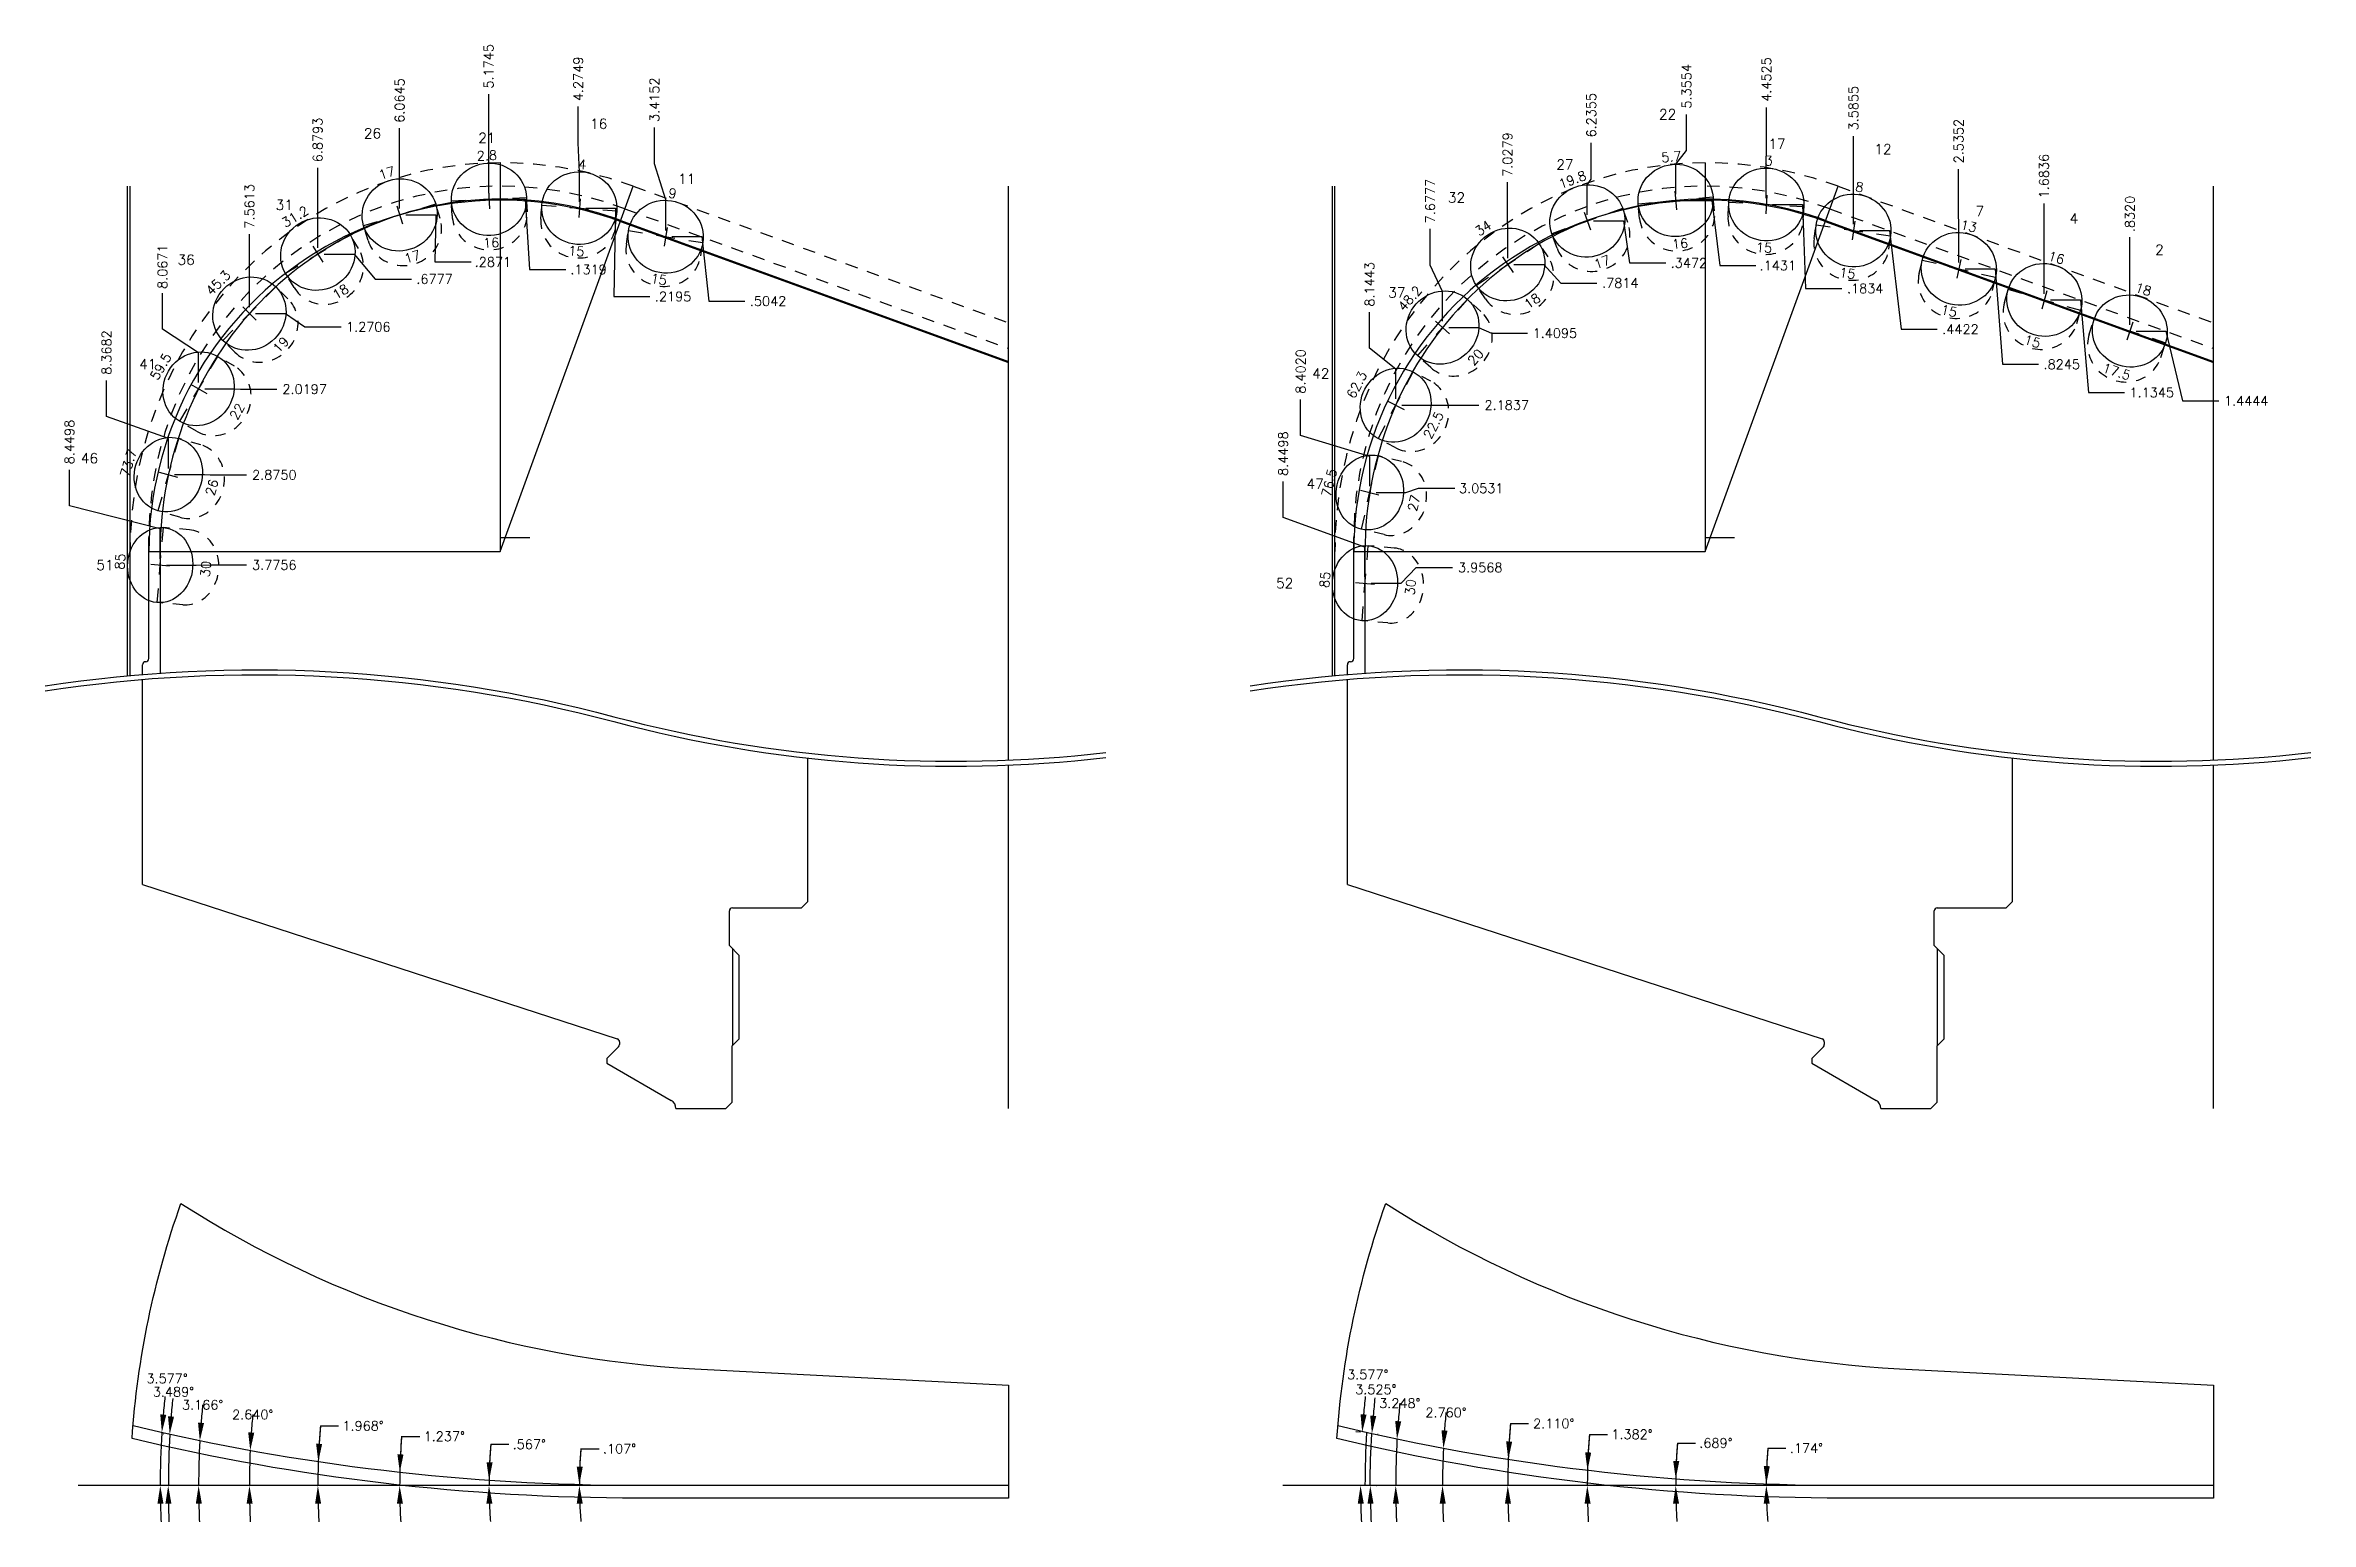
# Model space of a CAD drawing. Header units: inches. Extents: x -44.5 to 26.1, y -53.8 to -39.1.
# Drawn here: x -20.48 to 2.08, y -53.84 to -39.13 of the extents above; entities that cross this region are included whole.
import ezdxf
from ezdxf.enums import TextEntityAlignment as Align

# ---------------------------------------------------------------- set-up
doc = ezdxf.new("R2010")
doc.units = ezdxf.units.IN
doc.header["$MEASUREMENT"] = 0
doc.linetypes.add('CENTER2', pattern=[1.125, 0.75, -0.125, 0.125, -0.125])
doc.linetypes.add('HIDDEN2', pattern=[0.1875, 0.125, -0.0625])
doc.layers.add('Blade_2', color=7, linetype='Continuous', true_color=0xcccc00)
doc.layers.add('Blade_3', color=7, linetype='Continuous', true_color=0x00cc00)
doc.layers.add('CLine', color=5, linetype='CENTER2')
doc.layers.add('Dims', color=4, linetype='Continuous')
doc.styles.add('RomanS', font='romans')
doc.styles.get("Standard").update_dxf_attribs({"font": 'arial.ttf'})
doc.dimstyles.new('Copy of Standard', dxfattribs={"dimtxt": 0.094, "dimasz": 0.18, "dimexe": 0.0625, "dimexo": 0.0625, "dimgap": 0.045, "dimtad": 0, "dimtih": 1, "dimtoh": 1, "dimdec": 4, "dimzin": 4, "dimdsep": 46, "dimtxsty": 'RomanS', "dimcen": 0.09, "dimadec": 3, "dimazin": 1, "dimtfac": 1, "dimtdec": 4, "dimtofl": 0, "dimtmove": 0, "dimatfit": 1, "dimfxl": 1, "dimtolj": 1, "dimtzin": 0, "dimarcsym": 0})

msp = doc.modelspace()

# ---------------------------------------------------------------- texts
at = {"layer": 'Blade_2', "char_height": 0.1, "attachment_point": 5}
for s, insert in [('{\\Fromans|c0;16}', (-14.96856, -39.91333)), ('{\\Fromans|c0;26}', (-17.22223, -40.00873)), ('{\\Fromans|c0;21}', (-16.08331, -40.05427)), ('{\\Fromans|c0;11}', (-14.09292, -40.46303)), ('{\\Fromans|c0;31}', (-18.10091, -40.72216)), ('{\\Fromans|c0;36}', (-19.0781, -41.26832)), ('{\\Fromans|c0;41}', (-19.46026, -42.30844)), ('{\\Fromans|c0;46}', (-20.04125, -43.24544)), ('{\\Fromans|c0;51}', (-19.88709, -44.30967))]:
    msp.add_mtext_dynamic_manual_height_columns(s, width=0.2790132, gutter_width=1, heights=[0], dxfattribs=dict(at, insert=insert))
at = {"layer": 'Blade_3', "char_height": 0.1, "attachment_point": 5}
for s, insert in [('{\\Fromans|c0;22}', (-4.32255, -39.8193)), ('{\\Fromans|c0;17}', (-3.23323, -40.11458)), ('{\\Fromans|c0;12}', (-2.17774, -40.16612)), ('{\\Fromans|c0;27}', (-5.34551, -40.31984)), ('{\\Fromans|c0;32}', (-6.42547, -40.64898)), ('{\\Fromans|c0;7}', (-1.21294, -40.78332)), ('{\\Fromans|c0;4}', (-0.27584, -40.85835)), ('{\\Fromans|c0;2}', (0.57576, -41.16831)), ('{\\Fromans|c0;37}', (-7.02028, -41.59462)), ('{\\Fromans|c0;42}', (-7.77678, -42.40106)), ('{\\Fromans|c0;47}', (-7.83395, -43.50099)), ('{\\Fromans|c0;52}', (-8.13709, -44.49092))]:
    msp.add_mtext_dynamic_manual_height_columns(s, width=0.2790132, gutter_width=1, heights=[0], dxfattribs=dict(at, insert=insert))

# ---------------------------------------------------------------- blocks, each defined once
blk = doc.blocks.new('*D55')
at = {"layer": 'Dims', "color": 0, "lineweight": -2, "transparency": 16777216}
for p, q in [((-14.414, -40.312), (-14.414, -39.952)), ((-14.302, -40.672), (-14.414, -40.312)), ((-14.302, -40.976), (-14.302, -40.672))]:
    blk.add_line(p, q, dxfattribs=at)
at = {"layer": 'Dims', "color": 0, "transparency": 16777216, "insert": (-14.414, -39.674), "char_height": 0.094, "attachment_point": 5, "rotation": 90, "style": 'RomanS'}
blk.add_mtext('\\A1;3.4152', dxfattribs=at)
blk = doc.blocks.new('*D56')
at = {"layer": 'Dims', "color": 0, "lineweight": -2, "transparency": 16777216}
for p, q in [((-15.173, -40.102), (-15.173, -39.742)), ((-15.162, -40.394), (-15.173, -40.102)), ((-15.162, -40.691), (-15.162, -40.394))]:
    blk.add_line(p, q, dxfattribs=at)
at = {"layer": 'Dims', "color": 0, "transparency": 16777216, "insert": (-15.173, -39.466), "char_height": 0.094, "attachment_point": 5, "rotation": 90, "style": 'RomanS'}
blk.add_mtext('\\A1;4.2749', dxfattribs=at)
blk = doc.blocks.new('*D57')
at = {"layer": 'Dims', "color": 0, "lineweight": -2, "transparency": 16777216}
for p, q in [((-14.24, -41.038), (-13.942, -41.038)), ((-13.942, -41.038), (-13.873, -41.68)), ((-13.873, -41.68), (-13.513, -41.68))]:
    blk.add_line(p, q, dxfattribs=at)
at = {"layer": 'Dims', "color": 0, "transparency": 16777216, "insert": (-13.282, -41.68), "char_height": 0.094, "attachment_point": 5, "style": 'RomanS'}
blk.add_mtext('\\A1;.5042', dxfattribs=at)
blk = doc.blocks.new('*D58')
at = {"layer": 'Dims', "color": 0, "lineweight": -2, "transparency": 16777216}
for p, q in [((-15.099, -40.754), (-14.802, -40.754)), ((-14.802, -40.754), (-14.819, -41.635)), ((-14.819, -41.635), (-14.459, -41.635))]:
    blk.add_line(p, q, dxfattribs=at)
at = {"layer": 'Dims', "color": 0, "transparency": 16777216, "insert": (-14.228, -41.635), "char_height": 0.094, "attachment_point": 5, "style": 'RomanS'}
blk.add_mtext('\\A1;.2195', dxfattribs=at)
blk = doc.blocks.new('*D59')
at = {"layer": 'Dims', "color": 0, "lineweight": -2, "transparency": 16777216}
for p, q in [((-16.065, -39.979), (-16.065, -39.619)), ((-16.062, -40.306), (-16.065, -39.979)), ((-16.062, -40.604), (-16.062, -40.306))]:
    blk.add_line(p, q, dxfattribs=at)
at = {"layer": 'Dims', "color": 0, "transparency": 16777216, "insert": (-16.065, -39.341), "char_height": 0.094, "attachment_point": 5, "rotation": 90, "style": 'RomanS'}
blk.add_mtext('\\A1;5.1745', dxfattribs=at)
blk = doc.blocks.new('*D60')
at = {"layer": 'Dims', "color": 0, "lineweight": -2, "transparency": 16777216}
for p, q in [((-15.999, -40.666), (-15.702, -40.666)), ((-15.702, -40.666), (-15.658, -41.365)), ((-15.658, -41.365), (-15.298, -41.365))]:
    blk.add_line(p, q, dxfattribs=at)
at = {"layer": 'Dims', "color": 0, "transparency": 16777216, "insert": (-15.07, -41.365), "char_height": 0.094, "attachment_point": 5, "style": 'RomanS'}
blk.add_mtext('\\A1;.1319', dxfattribs=at)
blk = doc.blocks.new('*D61')
at = {"layer": 'Dims', "color": 0, "lineweight": -2, "transparency": 16777216}
for p, q in [((-16.952, -40.318), (-16.952, -39.958)), ((-16.952, -40.461), (-16.952, -40.318)), ((-16.952, -40.759), (-16.952, -40.461))]:
    blk.add_line(p, q, dxfattribs=at)
at = {"layer": 'Dims', "color": 0, "transparency": 16777216, "insert": (-16.952, -39.682), "char_height": 0.094, "attachment_point": 5, "rotation": 90, "style": 'RomanS'}
blk.add_mtext('\\A1;6.0645', dxfattribs=at)
blk = doc.blocks.new('*D62')
at = {"layer": 'Dims', "color": 0, "lineweight": -2, "transparency": 16777216}
for p, q in [((-16.889, -40.821), (-16.592, -40.821)), ((-16.592, -40.821), (-16.6, -41.29)), ((-16.6, -41.29), (-16.24, -41.29))]:
    blk.add_line(p, q, dxfattribs=at)
at = {"layer": 'Dims', "color": 0, "transparency": 16777216, "insert": (-16.023, -41.29), "char_height": 0.094, "attachment_point": 5, "style": 'RomanS'}
blk.add_mtext('\\A1;.2871', dxfattribs=at)
blk = doc.blocks.new('*D63')
at = {"layer": 'Dims', "color": 0, "lineweight": -2, "transparency": 16777216}
for p, q in [((-17.768, -40.711), (-17.768, -40.351)), ((-17.766, -40.852), (-17.768, -40.711)), ((-17.766, -41.149), (-17.766, -40.852))]:
    blk.add_line(p, q, dxfattribs=at)
at = {"layer": 'Dims', "color": 0, "transparency": 16777216, "insert": (-17.768, -40.075), "char_height": 0.094, "attachment_point": 5, "rotation": 90, "style": 'RomanS'}
blk.add_mtext('\\A1;6.8793', dxfattribs=at)
blk = doc.blocks.new('*D64')
at = {"layer": 'Dims', "color": 0, "lineweight": -2, "transparency": 16777216}
for p, q in [((-17.704, -41.212), (-17.406, -41.212)), ((-17.406, -41.212), (-17.194, -41.46)), ((-17.194, -41.46), (-16.834, -41.46))]:
    blk.add_line(p, q, dxfattribs=at)
at = {"layer": 'Dims', "color": 0, "transparency": 16777216, "insert": (-16.604, -41.46), "char_height": 0.094, "attachment_point": 5, "style": 'RomanS'}
blk.add_mtext('\\A1;.6777', dxfattribs=at)
blk = doc.blocks.new('*D65')
at = {"layer": 'Dims', "color": 0, "lineweight": -2, "transparency": 16777216}
blk.add_line((-18.448, -41.742), (-18.448, -41.013), dxfattribs=at)
at = {"layer": 'Dims', "color": 0, "transparency": 16777216, "insert": (-18.448, -40.736), "char_height": 0.094, "attachment_point": 5, "rotation": 90, "style": 'RomanS'}
blk.add_mtext('\\A1;7.5613', dxfattribs=at)
blk = doc.blocks.new('*D66')
at = {"layer": 'Dims', "color": 0, "lineweight": -2, "transparency": 16777216}
for p, q in [((-18.386, -41.805), (-18.088, -41.805)), ((-18.088, -41.805), (-17.895, -41.936)), ((-17.895, -41.936), (-17.535, -41.936))]:
    blk.add_line(p, q, dxfattribs=at)
at = {"layer": 'Dims', "color": 0, "transparency": 16777216, "insert": (-17.264, -41.936), "char_height": 0.094, "attachment_point": 5, "style": 'RomanS'}
blk.add_mtext('\\A1;1.2706', dxfattribs=at)
blk = doc.blocks.new('*D67')
at = {"layer": 'Dims', "color": 0, "lineweight": -2, "transparency": 16777216}
for p, q in [((-19.314, -41.961), (-19.314, -41.601)), ((-18.954, -42.194), (-19.314, -41.961)), ((-18.954, -42.491), (-18.954, -42.194))]:
    blk.add_line(p, q, dxfattribs=at)
at = {"layer": 'Dims', "color": 0, "transparency": 16777216, "insert": (-19.314, -41.337), "char_height": 0.094, "attachment_point": 5, "rotation": 90, "style": 'RomanS'}
blk.add_mtext('\\A1;8.0671', dxfattribs=at)
blk = doc.blocks.new('*D68')
at = {"layer": 'Dims', "color": 0, "lineweight": -2, "transparency": 16777216}
for p, q in [((-18.892, -42.554), (-18.594, -42.554)), ((-18.594, -42.554), (-18.536, -42.557)), ((-18.536, -42.557), (-18.176, -42.557))]:
    blk.add_line(p, q, dxfattribs=at)
at = {"layer": 'Dims', "color": 0, "transparency": 16777216, "insert": (-17.898, -42.557), "char_height": 0.094, "attachment_point": 5, "style": 'RomanS'}
blk.add_mtext('\\A1;2.0197', dxfattribs=at)
blk = doc.blocks.new('*D69')
at = {"layer": 'Dims', "color": 0, "lineweight": -2, "transparency": 16777216}
for p, q in [((-19.871, -42.83), (-19.871, -42.47)), ((-19.255, -43.049), (-19.871, -42.83)), ((-19.255, -43.347), (-19.255, -43.049))]:
    blk.add_line(p, q, dxfattribs=at)
at = {"layer": 'Dims', "color": 0, "transparency": 16777216, "insert": (-19.871, -42.193), "char_height": 0.094, "attachment_point": 5, "rotation": 90, "style": 'RomanS'}
blk.add_mtext('\\A1;8.3682', dxfattribs=at)
blk = doc.blocks.new('*D70')
at = {"layer": 'Dims', "color": 0, "lineweight": -2, "transparency": 16777216}
for p, q in [((-19.193, -43.409), (-18.895, -43.409)), ((-18.895, -43.409), (-18.838, -43.411)), ((-18.838, -43.411), (-18.478, -43.411))]:
    blk.add_line(p, q, dxfattribs=at)
at = {"layer": 'Dims', "color": 0, "transparency": 16777216, "insert": (-18.2, -43.411), "char_height": 0.094, "attachment_point": 5, "style": 'RomanS'}
blk.add_mtext('\\A1;2.8750', dxfattribs=at)
blk = doc.blocks.new('*D71')
at = {"layer": 'Dims', "color": 0, "lineweight": -2, "transparency": 16777216}
for p, q in [((-20.241, -43.721), (-20.241, -43.361)), ((-19.337, -43.95), (-20.241, -43.721)), ((-19.337, -44.247), (-19.337, -43.95))]:
    blk.add_line(p, q, dxfattribs=at)
at = {"layer": 'Dims', "color": 0, "transparency": 16777216, "insert": (-20.241, -43.084), "char_height": 0.094, "attachment_point": 5, "rotation": 90, "style": 'RomanS'}
blk.add_mtext('\\A1;8.4498', dxfattribs=at)
blk = doc.blocks.new('*D72')
at = {"layer": 'Dims', "color": 0, "lineweight": -2, "transparency": 16777216}
for p, q in [((-19.274, -44.31), (-18.977, -44.31)), ((-18.977, -44.31), (-18.838, -44.309)), ((-18.838, -44.309), (-18.478, -44.309))]:
    blk.add_line(p, q, dxfattribs=at)
at = {"layer": 'Dims', "color": 0, "transparency": 16777216, "insert": (-18.2, -44.309), "char_height": 0.094, "attachment_point": 5, "style": 'RomanS'}
blk.add_mtext('\\A1;3.7756', dxfattribs=at)
blk = doc.blocks.new('CMark')
at = {"layer": 'CLine'}
for p, q in [((-0.094, 0), (0.094, 0)), ((0, 0.094), (0, -0.094))]:
    blk.add_line(p, q, dxfattribs=at)
blk = doc.blocks.new('1913@15')
for p, q in [((-0.233, 0), (-0.375, 0)), ((0.233, 0), (0.375, 0))]:
    blk.add_line(p, q)
at = {"color": 8, "linetype": 'HIDDEN2', "ltscale": 0.5}
for p, q in [((-0.375, -0.135), (-0.375, 0)), ((0.375, -0.135), (0.375, 0))]:
    blk.add_line(p, q, dxfattribs=at)
blk.add_ellipse((0, 0), major_axis=(-0.375, 0), ratio=0.965926)
blk.add_ellipse((0, -0.135), major_axis=(-0.375, 0), ratio=0.965926, start_param=0, end_param=3.141593, dxfattribs=at)
blk.add_blockref('CMark', (0, 0))
at = {"style": 'RomanS'}
blk.add_text('15', height=0.094, dxfattribs=at).set_placement((0, -0.43), align=Align.MIDDLE_CENTER)
blk.add_attdef('ANG', text='', height=0.094, dxfattribs=at).set_placement((0, 0.362), align=Align.BOTTOM_CENTER)
blk = doc.blocks.new('1913@16')
for p, q in [((-0.233, 0), (-0.375, 0)), ((0.233, 0), (0.375, 0))]:
    blk.add_line(p, q)
at = {"color": 8, "linetype": 'HIDDEN2', "ltscale": 0.5}
for p, q in [((-0.375, -0.143), (-0.375, 0)), ((0.375, -0.143), (0.375, 0))]:
    blk.add_line(p, q, dxfattribs=at)
blk.add_ellipse((0, 0), major_axis=(-0.375, 0), ratio=0.961253)
blk.add_ellipse((0, -0.143), major_axis=(-0.375, 0), ratio=0.961253, start_param=0, end_param=3.141593, dxfattribs=at)
blk.add_blockref('CMark', (0, 0))
at = {"style": 'RomanS'}
blk.add_text('16', height=0.094, dxfattribs=at).set_placement((0, -0.432), align=Align.MIDDLE_CENTER)
blk.add_attdef('ANG', text='', height=0.094, dxfattribs=at).set_placement((0, 0.362), align=Align.BOTTOM_CENTER)
blk = doc.blocks.new('1913@17')
for p, q in [((-0.233, 0), (-0.375, 0)), ((0.233, 0), (0.375, 0))]:
    blk.add_line(p, q)
at = {"color": 8, "linetype": 'HIDDEN2', "ltscale": 0.5}
for p, q in [((-0.375, -0.152), (-0.375, 0)), ((0.375, -0.152), (0.375, 0))]:
    blk.add_line(p, q, dxfattribs=at)
blk.add_ellipse((0, 0), major_axis=(-0.375, 0), ratio=0.956293)
blk.add_ellipse((0, -0.152), major_axis=(-0.375, 0), ratio=0.956293, start_param=0, end_param=3.141593, dxfattribs=at)
blk.add_blockref('CMark', (0, 0))
at = {"style": 'RomanS'}
blk.add_text('17', height=0.094, dxfattribs=at).set_placement((0, -0.435), align=Align.MIDDLE_CENTER)
blk.add_attdef('ANG', text='', height=0.094, dxfattribs=at).set_placement((0, 0.362), align=Align.BOTTOM_CENTER)
blk = doc.blocks.new('1913@18')
for p, q in [((-0.233, 0), (-0.375, 0)), ((0.233, 0), (0.375, 0))]:
    blk.add_line(p, q)
at = {"color": 8, "linetype": 'HIDDEN2', "ltscale": 0.5}
for p, q in [((-0.375, -0.161), (-0.375, 0)), ((0.375, -0.161), (0.375, 0))]:
    blk.add_line(p, q, dxfattribs=at)
blk.add_ellipse((0, 0), major_axis=(-0.375, 0), ratio=0.951067)
blk.add_ellipse((0, -0.161), major_axis=(-0.375, 0), ratio=0.951067, start_param=0, end_param=3.141593, dxfattribs=at)
blk.add_blockref('CMark', (0, 0))
at = {"style": 'RomanS'}
blk.add_text('18', height=0.094, dxfattribs=at).set_placement((0, -0.437), align=Align.MIDDLE_CENTER)
blk.add_attdef('ANG', text='', height=0.094, dxfattribs=at).set_placement((0, 0.362), align=Align.BOTTOM_CENTER)
blk = doc.blocks.new('1913@19')
for p, q in [((-0.233, 0), (-0.375, 0)), ((0.233, 0), (0.375, 0))]:
    blk.add_line(p, q)
at = {"color": 8, "linetype": 'HIDDEN2', "ltscale": 0.5}
for p, q in [((-0.375, -0.169), (-0.375, 0)), ((0.375, -0.169), (0.375, 0))]:
    blk.add_line(p, q, dxfattribs=at)
blk.add_ellipse((0, 0), major_axis=(-0.375, 0), ratio=0.9456)
blk.add_ellipse((0, -0.169), major_axis=(-0.375, 0), ratio=0.9456, start_param=0, end_param=3.141593, dxfattribs=at)
blk.add_blockref('CMark', (0, 0))
at = {"style": 'RomanS'}
blk.add_text('19', height=0.094, dxfattribs=at).set_placement((0, -0.441), align=Align.MIDDLE_CENTER)
blk.add_attdef('ANG', text='', height=0.094, dxfattribs=at).set_placement((0, 0.362), align=Align.BOTTOM_CENTER)
blk = doc.blocks.new('1913@22')
for p, q in [((-0.233, 0), (-0.375, 0)), ((0.233, 0), (0.375, 0))]:
    blk.add_line(p, q)
at = {"color": 8, "linetype": 'HIDDEN2', "ltscale": 0.5}
for p, q in [((-0.375, -0.195), (-0.375, 0)), ((0.375, -0.195), (0.375, 0))]:
    blk.add_line(p, q, dxfattribs=at)
blk.add_ellipse((0, 0), major_axis=(-0.375, 0), ratio=0.927173)
blk.add_ellipse((0, -0.195), major_axis=(-0.375, 0), ratio=0.927173, start_param=0, end_param=3.141593, dxfattribs=at)
blk.add_blockref('CMark', (0, 0))
at = {"style": 'RomanS'}
blk.add_text('22', height=0.094, dxfattribs=at).set_placement((0, -0.445), align=Align.MIDDLE_CENTER)
blk.add_attdef('ANG', text='', height=0.094, dxfattribs=at).set_placement((0, 0.362), align=Align.BOTTOM_CENTER)
blk = doc.blocks.new('1913@26')
for p, q in [((-0.233, 0), (-0.375, 0)), ((0.233, 0), (0.375, 0))]:
    blk.add_line(p, q)
at = {"color": 8, "linetype": 'HIDDEN2', "ltscale": 0.5}
for p, q in [((-0.375, -0.228), (-0.375, 0)), ((0.375, -0.228), (0.375, 0))]:
    blk.add_line(p, q, dxfattribs=at)
blk.add_ellipse((0, 0), major_axis=(-0.375, 0), ratio=0.8988)
blk.add_ellipse((0, -0.228), major_axis=(-0.375, 0), ratio=0.8988, start_param=0, end_param=3.141593, dxfattribs=at)
blk.add_blockref('CMark', (0, 0))
at = {"style": 'RomanS'}
blk.add_text('26', height=0.094, dxfattribs=at).set_placement((0, -0.451), align=Align.MIDDLE_CENTER)
blk.add_attdef('ANG', text='', height=0.094, dxfattribs=at).set_placement((0, 0.34), align=Align.BOTTOM_CENTER)
blk = doc.blocks.new('1913@30')
at = {"color": 8, "linetype": 'HIDDEN2', "ltscale": 0.5}
for p, q in [((-0.375, -0.26), (-0.375, 0)), ((0.375, -0.26), (0.375, 0))]:
    blk.add_line(p, q, dxfattribs=at)
for p, q in [((-0.233, 0), (-0.375, 0)), ((0.233, 0), (0.375, 0))]:
    blk.add_line(p, q)
blk.add_ellipse((0, 0), major_axis=(-0.375, 0), ratio=0.866025)
blk.add_ellipse((0, -0.26), major_axis=(-0.375, 0), ratio=0.866025, start_param=0, end_param=3.141593, dxfattribs=at)
blk.add_blockref('CMark', (0, 0))
at = {"style": 'RomanS'}
blk.add_text('30', height=0.094, dxfattribs=at).set_placement((0, -0.455), align=Align.MIDDLE_CENTER)
blk.add_attdef('ANG', text='', height=0.094, dxfattribs=at).set_placement((0, 0.325), align=Align.BOTTOM_CENTER)
blk = doc.blocks.new('*D166')
at = {"layer": 'Dims', "color": 0, "lineweight": -2, "transparency": 16777216}
blk.add_line((-15.146, -53.114), (-14.966, -53.114), dxfattribs=at)
for start, end in [(175.0666, 179.8931), (175.0677, 177.4804), (182.4127, 184.8254)]:
    blk.add_arc((-10.887, -53.481), 4.275, start, end, dxfattribs=at)
at = {"layer": 'Dims', "color": 0, "transparency": 16777216}
for points in [[(-15.128, -53.294), (-15.188, -53.293), (-15.162, -53.473)], [(-15.188, -53.662), (-15.128, -53.661), (-15.162, -53.481)]]:
    blk.add_solid(points, dxfattribs=at)
at = {"layer": 'Dims', "color": 0, "transparency": 16777216, "insert": (-14.762, -53.114), "char_height": 0.094, "attachment_point": 5, "style": 'RomanS'}
blk.add_mtext('\\A1;.107°', dxfattribs=at)
blk = doc.blocks.new('*D167')
at = {"layer": 'Dims', "color": 0, "lineweight": -2, "transparency": 16777216}
blk.add_line((-16.045, -53.07), (-15.865, -53.07), dxfattribs=at)
for start, end in [(175.4464, 179.4334), (175.447, 177.4402), (181.9932, 183.9864)]:
    blk.add_arc((-10.887, -53.481), 5.174, start, end, dxfattribs=at)
at = {"layer": 'Dims', "color": 0, "transparency": 16777216}
for points in [[(-16.026, -53.251), (-16.086, -53.249), (-16.061, -53.43)], [(-16.088, -53.662), (-16.028, -53.661), (-16.062, -53.481)]]:
    blk.add_solid(points, dxfattribs=at)
at = {"layer": 'Dims', "color": 0, "transparency": 16777216, "insert": (-15.661, -53.07), "char_height": 0.094, "attachment_point": 5, "style": 'RomanS'}
blk.add_mtext('\\A1;.567°', dxfattribs=at)
blk = doc.blocks.new('*D168')
at = {"layer": 'Dims', "color": 0, "lineweight": -2, "transparency": 16777216}
blk.add_line((-16.932, -52.991), (-16.752, -52.991), dxfattribs=at)
for start, end in [(175.3617, 178.7634), (175.3621, 177.0627), (181.7007, 183.4013)]:
    blk.add_arc((-10.887, -53.481), 6.065, start, end, dxfattribs=at)
at = {"layer": 'Dims', "color": 0, "transparency": 16777216}
for points in [[(-16.914, -53.172), (-16.974, -53.169), (-16.95, -53.35)], [(-16.979, -53.662), (-16.919, -53.661), (-16.952, -53.481)]]:
    blk.add_solid(points, dxfattribs=at)
at = {"layer": 'Dims', "color": 0, "transparency": 16777216, "insert": (-16.508, -52.991), "char_height": 0.094, "attachment_point": 5, "style": 'RomanS'}
blk.add_mtext('\\A1;1.237°', dxfattribs=at)
blk = doc.blocks.new('*D169')
at = {"layer": 'Dims', "color": 0, "lineweight": -2, "transparency": 16777216}
blk.add_line((-17.741, -52.886), (-17.561, -52.886), dxfattribs=at)
for start, end in [(175.0333, 178.032), (175.0336, 176.5328), (181.4992, 182.9984)]:
    blk.add_arc((-10.887, -53.481), 6.879, start, end, dxfattribs=at)
at = {"layer": 'Dims', "color": 0, "transparency": 16777216}
for points in [[(-17.724, -53.067), (-17.784, -53.064), (-17.762, -53.245)], [(-17.794, -53.662), (-17.734, -53.661), (-17.766, -53.481)]]:
    blk.add_solid(points, dxfattribs=at)
at = {"layer": 'Dims', "color": 0, "transparency": 16777216, "insert": (-17.316, -52.886), "char_height": 0.094, "attachment_point": 5, "style": 'RomanS'}
blk.add_mtext('\\A1;1.968°', dxfattribs=at)
blk = doc.blocks.new('*D170')
at = {"layer": 'Dims', "color": 0, "lineweight": -2, "transparency": 16777216}
for start, end in [(174.6316, 175.9955), (181.364, 182.728)]:
    blk.add_arc((-10.887, -53.481), 7.561, start, end, dxfattribs=at)
at = {"layer": 'Dims', "color": 0, "transparency": 16777216}
for points in [[(-18.4, -52.955), (-18.46, -52.951), (-18.44, -53.133)], [(-18.476, -53.662), (-18.416, -53.661), (-18.448, -53.481)]]:
    blk.add_solid(points, dxfattribs=at)
at = {"layer": 'Dims', "color": 0, "transparency": 16777216, "insert": (-18.415, -52.774), "char_height": 0.094, "attachment_point": 5, "style": 'RomanS'}
blk.add_mtext('\\A1;2.640°', dxfattribs=at)
blk = doc.blocks.new('*D171')
at = {"layer": 'Dims', "color": 0, "lineweight": -2, "transparency": 16777216}
for start, end in [(174.2767, 175.5552), (181.2785, 182.5569)]:
    blk.add_arc((-10.887, -53.481), 8.067, start, end, dxfattribs=at)
at = {"layer": 'Dims', "color": 0, "transparency": 16777216}
for points in [[(-18.9, -52.858), (-18.96, -52.854), (-18.942, -53.036)], [(-18.982, -53.662), (-18.922, -53.661), (-18.954, -53.481)]]:
    blk.add_solid(points, dxfattribs=at)
at = {"layer": 'Dims', "color": 0, "transparency": 16777216, "insert": (-18.914, -52.677), "char_height": 0.094, "attachment_point": 5, "style": 'RomanS'}
blk.add_mtext('\\A1;3.166°', dxfattribs=at)
blk = doc.blocks.new('*D172')
at = {"layer": 'Dims', "color": 0, "lineweight": -2, "transparency": 16777216}
for p, q in [((-19.302, -52.968), (-19.304, -52.968)), ((-19.318, -53.481), (-19.32, -53.481))]:
    blk.add_line(p, q, dxfattribs=at)
for start, end in [(174.047, 175.2792), (181.2321, 182.4643)]:
    blk.add_arc((-10.887, -53.481), 8.37, start, end, dxfattribs=at)
at = {"layer": 'Dims', "color": 0, "transparency": 16777216}
for points in [[(-19.199, -52.795), (-19.259, -52.79), (-19.242, -52.972)], [(-19.285, -53.662), (-19.225, -53.661), (-19.257, -53.481)]]:
    blk.add_solid(points, dxfattribs=at)
at = {"layer": 'Dims', "color": 0, "transparency": 16777216, "insert": (-19.205, -52.547), "char_height": 0.094, "attachment_point": 5, "style": 'RomanS'}
blk.add_mtext('\\A1;3.489°', dxfattribs=at)
blk = doc.blocks.new('*D173')
at = {"layer": 'Dims', "color": 0, "lineweight": -2, "transparency": 16777216}
for p, q in [((-19.258, -52.958), (-19.257, -52.958)), ((-19.274, -53.481), (-19.273, -53.481))]:
    blk.add_line(p, q, dxfattribs=at)
for start, end in [(173.9816, 175.2022), (181.2207, 182.4414)]:
    blk.add_arc((-10.887, -53.481), 8.449, start, end, dxfattribs=at)
at = {"layer": 'Dims', "color": 0, "transparency": 16777216}
for points in [[(-19.276, -52.777), (-19.336, -52.772), (-19.32, -52.954)], [(-19.364, -53.662), (-19.304, -53.661), (-19.336, -53.481)]]:
    blk.add_solid(points, dxfattribs=at)
at = {"layer": 'Dims', "color": 0, "transparency": 16777216, "insert": (-19.268, -52.414), "char_height": 0.094, "attachment_point": 5, "style": 'RomanS'}
blk.add_mtext('\\A1;3.577°', dxfattribs=at)
blk = doc.blocks.new('*D73')
at = {"layer": 'Dims', "color": 0, "lineweight": -2, "transparency": 16777216}
for p, q in [((0.282, -41.402), (0.282, -41.042)), ((0.281, -41.619), (0.282, -41.402)), ((0.281, -41.916), (0.281, -41.619))]:
    blk.add_line(p, q, dxfattribs=at)
at = {"layer": 'Dims', "color": 0, "transparency": 16777216, "insert": (0.282, -40.812), "char_height": 0.094, "attachment_point": 5, "rotation": 90, "style": 'RomanS'}
blk.add_mtext('\\A1;.8320', dxfattribs=at)
blk = doc.blocks.new('*D74')
at = {"layer": 'Dims', "color": 0, "lineweight": -2, "transparency": 16777216}
for p, q in [((0.343, -41.979), (0.641, -41.979)), ((0.641, -41.979), (0.807, -42.674)), ((0.807, -42.674), (1.167, -42.674))]:
    blk.add_line(p, q, dxfattribs=at)
at = {"layer": 'Dims', "color": 0, "transparency": 16777216, "insert": (1.44, -42.674), "char_height": 0.094, "attachment_point": 5, "style": 'RomanS'}
blk.add_mtext('\\A1;1.4444', dxfattribs=at)
blk = doc.blocks.new('*D75')
at = {"layer": 'Dims', "color": 0, "lineweight": -2, "transparency": 16777216}
for p, q in [((-0.574, -41.066), (-0.574, -40.706)), ((-0.571, -41.309), (-0.574, -41.066)), ((-0.571, -41.606), (-0.571, -41.309))]:
    blk.add_line(p, q, dxfattribs=at)
at = {"layer": 'Dims', "color": 0, "transparency": 16777216, "insert": (-0.574, -40.435), "char_height": 0.094, "attachment_point": 5, "rotation": 90, "style": 'RomanS'}
blk.add_mtext('\\A1;1.6836', dxfattribs=at)
blk = doc.blocks.new('*D76')
at = {"layer": 'Dims', "color": 0, "lineweight": -2, "transparency": 16777216}
for p, q in [((-0.508, -41.669), (-0.211, -41.669)), ((-0.211, -41.669), (-0.132, -42.59)), ((-0.132, -42.59), (0.228, -42.59))]:
    blk.add_line(p, q, dxfattribs=at)
at = {"layer": 'Dims', "color": 0, "transparency": 16777216, "insert": (0.499, -42.59), "char_height": 0.094, "attachment_point": 5, "style": 'RomanS'}
blk.add_mtext('\\A1;1.1345', dxfattribs=at)
blk = doc.blocks.new('*D77')
at = {"layer": 'Dims', "color": 0, "lineweight": -2, "transparency": 16777216}
for p, q in [((-1.424, -40.724), (-1.424, -40.364)), ((-1.422, -40.999), (-1.424, -40.724)), ((-1.422, -41.296), (-1.422, -40.999))]:
    blk.add_line(p, q, dxfattribs=at)
at = {"layer": 'Dims', "color": 0, "transparency": 16777216, "insert": (-1.424, -40.086), "char_height": 0.094, "attachment_point": 5, "rotation": 90, "style": 'RomanS'}
blk.add_mtext('\\A1;2.5352', dxfattribs=at)
blk = doc.blocks.new('*D78')
at = {"layer": 'Dims', "color": 0, "lineweight": -2, "transparency": 16777216}
for p, q in [((-2.472, -40.396), (-2.472, -40.036)), ((-2.473, -40.616), (-2.472, -40.396)), ((-2.473, -40.914), (-2.473, -40.616))]:
    blk.add_line(p, q, dxfattribs=at)
at = {"layer": 'Dims', "color": 0, "transparency": 16777216, "insert": (-2.472, -39.758), "char_height": 0.094, "attachment_point": 5, "rotation": 90, "style": 'RomanS'}
blk.add_mtext('\\A1;3.5855', dxfattribs=at)
blk = doc.blocks.new('*D79')
at = {"layer": 'Dims', "color": 0, "lineweight": -2, "transparency": 16777216}
for p, q in [((-3.339, -40.111), (-3.339, -39.751)), ((-3.34, -40.357), (-3.339, -40.111)), ((-3.34, -40.655), (-3.34, -40.357))]:
    blk.add_line(p, q, dxfattribs=at)
at = {"layer": 'Dims', "color": 0, "transparency": 16777216, "insert": (-3.339, -39.473), "char_height": 0.094, "attachment_point": 5, "rotation": 90, "style": 'RomanS'}
blk.add_mtext('\\A1;4.4525', dxfattribs=at)
blk = doc.blocks.new('*D80')
at = {"layer": 'Dims', "color": 0, "lineweight": -2, "transparency": 16777216}
for p, q in [((-1.36, -41.359), (-1.062, -41.359)), ((-1.062, -41.359), (-0.988, -42.31)), ((-0.988, -42.31), (-0.628, -42.31))]:
    blk.add_line(p, q, dxfattribs=at)
at = {"layer": 'Dims', "color": 0, "transparency": 16777216, "insert": (-0.397, -42.31), "char_height": 0.094, "attachment_point": 5, "style": 'RomanS'}
blk.add_mtext('\\A1;.8245', dxfattribs=at)
blk = doc.blocks.new('*D81')
at = {"layer": 'Dims', "color": 0, "lineweight": -2, "transparency": 16777216}
for p, q in [((-2.41, -40.976), (-2.113, -40.976)), ((-2.113, -40.976), (-1.997, -41.96)), ((-1.997, -41.96), (-1.637, -41.96))]:
    blk.add_line(p, q, dxfattribs=at)
at = {"layer": 'Dims', "color": 0, "transparency": 16777216, "insert": (-1.406, -41.96), "char_height": 0.094, "attachment_point": 5, "style": 'RomanS'}
blk.add_mtext('\\A1;.4422', dxfattribs=at)
blk = doc.blocks.new('*D82')
at = {"layer": 'Dims', "color": 0, "lineweight": -2, "transparency": 16777216}
for p, q in [((-3.277, -40.717), (-2.98, -40.717)), ((-2.98, -40.717), (-2.948, -41.554)), ((-2.948, -41.554), (-2.588, -41.554))]:
    blk.add_line(p, q, dxfattribs=at)
at = {"layer": 'Dims', "color": 0, "transparency": 16777216, "insert": (-2.355, -41.554), "char_height": 0.094, "attachment_point": 5, "style": 'RomanS'}
blk.add_mtext('\\A1;.1834', dxfattribs=at)
blk = doc.blocks.new('*D83')
at = {"layer": 'Dims', "color": 0, "lineweight": -2, "transparency": 16777216}
for p, q in [((-4.134, -40.18), (-4.134, -39.82)), ((-4.242, -40.317), (-4.134, -40.18)), ((-4.242, -40.615), (-4.242, -40.317))]:
    blk.add_line(p, q, dxfattribs=at)
at = {"layer": 'Dims', "color": 0, "transparency": 16777216, "insert": (-4.134, -39.54), "char_height": 0.094, "attachment_point": 5, "rotation": 90, "style": 'RomanS'}
blk.add_mtext('\\A1;5.3554', dxfattribs=at)
blk = doc.blocks.new('*D84')
at = {"layer": 'Dims', "color": 0, "lineweight": -2, "transparency": 16777216}
for p, q in [((-4.18, -40.677), (-3.882, -40.677)), ((-3.882, -40.677), (-3.803, -41.326)), ((-3.803, -41.326), (-3.443, -41.326))]:
    blk.add_line(p, q, dxfattribs=at)
at = {"layer": 'Dims', "color": 0, "transparency": 16777216, "insert": (-3.225, -41.326), "char_height": 0.094, "attachment_point": 5, "style": 'RomanS'}
blk.add_mtext('\\A1;.1431', dxfattribs=at)
blk = doc.blocks.new('*D85')
at = {"layer": 'Dims', "color": 0, "lineweight": -2, "transparency": 16777216}
for p, q in [((-5.083, -40.464), (-5.083, -40.104)), ((-5.123, -40.521), (-5.083, -40.464)), ((-5.123, -40.819), (-5.123, -40.521))]:
    blk.add_line(p, q, dxfattribs=at)
at = {"layer": 'Dims', "color": 0, "transparency": 16777216, "insert": (-5.083, -39.828), "char_height": 0.094, "attachment_point": 5, "rotation": 90, "style": 'RomanS'}
blk.add_mtext('\\A1;6.2355', dxfattribs=at)
blk = doc.blocks.new('*D86')
at = {"layer": 'Dims', "color": 0, "lineweight": -2, "transparency": 16777216}
for p, q in [((-5.06, -40.881), (-4.763, -40.881)), ((-4.763, -40.881), (-4.702, -41.3)), ((-4.702, -41.3), (-4.342, -41.3))]:
    blk.add_line(p, q, dxfattribs=at)
at = {"layer": 'Dims', "color": 0, "transparency": 16777216, "insert": (-4.111, -41.3), "char_height": 0.094, "attachment_point": 5, "style": 'RomanS'}
blk.add_mtext('\\A1;.3472', dxfattribs=at)
blk = doc.blocks.new('*D87')
at = {"layer": 'Dims', "color": 0, "lineweight": -2, "transparency": 16777216}
for p, q in [((-5.917, -40.856), (-5.917, -40.496)), ((-5.915, -40.956), (-5.917, -40.856)), ((-5.915, -41.253), (-5.915, -40.956))]:
    blk.add_line(p, q, dxfattribs=at)
at = {"layer": 'Dims', "color": 0, "transparency": 16777216, "insert": (-5.917, -40.22), "char_height": 0.094, "attachment_point": 5, "rotation": 90, "style": 'RomanS'}
blk.add_mtext('\\A1;7.0279', dxfattribs=at)
blk = doc.blocks.new('*D88')
at = {"layer": 'Dims', "color": 0, "lineweight": -2, "transparency": 16777216}
for p, q in [((-5.853, -41.316), (-5.555, -41.316)), ((-5.555, -41.316), (-5.387, -41.5)), ((-5.387, -41.5), (-5.027, -41.5))]:
    blk.add_line(p, q, dxfattribs=at)
at = {"layer": 'Dims', "color": 0, "transparency": 16777216, "insert": (-4.794, -41.5), "char_height": 0.094, "attachment_point": 5, "style": 'RomanS'}
blk.add_mtext('\\A1;.7814', dxfattribs=at)
blk = doc.blocks.new('*D89')
at = {"layer": 'Dims', "color": 0, "lineweight": -2, "transparency": 16777216}
for p, q in [((-6.687, -41.321), (-6.687, -40.961)), ((-6.565, -41.584), (-6.687, -41.321)), ((-6.565, -41.881), (-6.565, -41.584))]:
    blk.add_line(p, q, dxfattribs=at)
at = {"layer": 'Dims', "color": 0, "transparency": 16777216, "insert": (-6.687, -40.683), "char_height": 0.094, "attachment_point": 5, "rotation": 90, "style": 'RomanS'}
blk.add_mtext('\\A1;7.6777', dxfattribs=at)
blk = doc.blocks.new('*D90')
at = {"layer": 'Dims', "color": 0, "lineweight": -2, "transparency": 16777216}
for p, q in [((-6.502, -41.944), (-6.205, -41.944)), ((-6.205, -41.944), (-6.077, -41.999)), ((-6.077, -41.999), (-5.717, -41.999))]:
    blk.add_line(p, q, dxfattribs=at)
at = {"layer": 'Dims', "color": 0, "transparency": 16777216, "insert": (-5.446, -41.999), "char_height": 0.094, "attachment_point": 5, "style": 'RomanS'}
blk.add_mtext('\\A1;1.4095', dxfattribs=at)
blk = doc.blocks.new('*D91')
at = {"layer": 'Dims', "color": 0, "lineweight": -2, "transparency": 16777216}
for p, q in [((-7.291, -42.15), (-7.291, -41.79)), ((-7.031, -42.358), (-7.291, -42.15)), ((-7.031, -42.655), (-7.031, -42.358))]:
    blk.add_line(p, q, dxfattribs=at)
at = {"layer": 'Dims', "color": 0, "transparency": 16777216, "insert": (-7.291, -41.513), "char_height": 0.094, "attachment_point": 5, "rotation": 90, "style": 'RomanS'}
blk.add_mtext('\\A1;8.1443', dxfattribs=at)
blk = doc.blocks.new('*D92')
at = {"layer": 'Dims', "color": 0, "lineweight": -2, "transparency": 16777216}
for p, q in [((-6.969, -42.718), (-6.671, -42.718)), ((-6.671, -42.718), (-6.562, -42.716)), ((-6.562, -42.716), (-6.202, -42.716))]:
    blk.add_line(p, q, dxfattribs=at)
at = {"layer": 'Dims', "color": 0, "transparency": 16777216, "insert": (-5.925, -42.716), "char_height": 0.094, "attachment_point": 5, "style": 'RomanS'}
blk.add_mtext('\\A1;2.1837', dxfattribs=at)
blk = doc.blocks.new('*D93')
at = {"layer": 'Dims', "color": 0, "lineweight": -2, "transparency": 16777216}
for p, q in [((-7.978, -43.019), (-7.978, -42.659)), ((-7.289, -43.227), (-7.978, -43.019)), ((-7.289, -43.525), (-7.289, -43.227))]:
    blk.add_line(p, q, dxfattribs=at)
at = {"layer": 'Dims', "color": 0, "transparency": 16777216, "insert": (-7.978, -42.381), "char_height": 0.094, "attachment_point": 5, "rotation": 90, "style": 'RomanS'}
blk.add_mtext('\\A1;8.4020', dxfattribs=at)
blk = doc.blocks.new('*D94')
at = {"layer": 'Dims', "color": 0, "lineweight": -2, "transparency": 16777216}
for p, q in [((-6.929, -43.587), (-6.803, -43.545)), ((-6.803, -43.545), (-6.443, -43.545)), ((-7.227, -43.587), (-6.929, -43.587))]:
    blk.add_line(p, q, dxfattribs=at)
at = {"layer": 'Dims', "color": 0, "transparency": 16777216, "insert": (-6.179, -43.545), "char_height": 0.094, "attachment_point": 5, "style": 'RomanS'}
blk.add_mtext('\\A1;3.0531', dxfattribs=at)
blk = doc.blocks.new('*D95')
at = {"layer": 'Dims', "color": 0, "lineweight": -2, "transparency": 16777216}
for p, q in [((-8.152, -43.837), (-8.152, -43.477)), ((-7.337, -44.131), (-8.152, -43.837)), ((-7.337, -44.428), (-7.337, -44.131))]:
    blk.add_line(p, q, dxfattribs=at)
at = {"layer": 'Dims', "color": 0, "transparency": 16777216, "insert": (-8.152, -43.2), "char_height": 0.094, "attachment_point": 5, "rotation": 90, "style": 'RomanS'}
blk.add_mtext('\\A1;8.4498', dxfattribs=at)
blk = doc.blocks.new('*D96')
at = {"layer": 'Dims', "color": 0, "lineweight": -2, "transparency": 16777216}
for p, q in [((-6.977, -44.491), (-6.827, -44.334)), ((-6.827, -44.334), (-6.467, -44.334)), ((-7.274, -44.491), (-6.977, -44.491))]:
    blk.add_line(p, q, dxfattribs=at)
at = {"layer": 'Dims', "color": 0, "transparency": 16777216, "insert": (-6.189, -44.334), "char_height": 0.094, "attachment_point": 5, "style": 'RomanS'}
blk.add_mtext('\\A1;3.9568', dxfattribs=at)
blk = doc.blocks.new('1913@17.5')
for p, q in [((-0.233, 0), (-0.375, 0)), ((0.233, 0), (0.375, 0))]:
    blk.add_line(p, q)
at = {"color": 8, "linetype": 'HIDDEN2', "ltscale": 0.5}
for p, q in [((-0.375, -0.156), (-0.375, 0)), ((0.375, -0.156), (0.375, 0))]:
    blk.add_line(p, q, dxfattribs=at)
blk.add_ellipse((0, 0), major_axis=(-0.375, 0), ratio=0.953717)
blk.add_ellipse((0, -0.156), major_axis=(-0.375, 0), ratio=0.953717, start_param=6.283185, end_param=9.424778, dxfattribs=at)
blk.add_blockref('CMark', (0, 0))
at = {"style": 'RomanS'}
blk.add_text('17.5', height=0.094, dxfattribs=at).set_placement((0, -0.425), align=Align.MIDDLE_CENTER)
blk.add_attdef('ANG', text='', height=0.094, dxfattribs=at).set_placement((0, 0.362), align=Align.BOTTOM_CENTER)
blk = doc.blocks.new('1913@20')
for p, q in [((-0.233, 0), (-0.375, 0)), ((0.233, 0), (0.375, 0))]:
    blk.add_line(p, q)
at = {"color": 8, "linetype": 'HIDDEN2', "ltscale": 0.5}
for p, q in [((-0.375, -0.178), (-0.375, 0)), ((0.375, -0.178), (0.375, 0))]:
    blk.add_line(p, q, dxfattribs=at)
blk.add_ellipse((0, 0), major_axis=(-0.375, 0), ratio=0.93968)
blk.add_ellipse((0, -0.178), major_axis=(-0.375, 0), ratio=0.93968, start_param=0, end_param=3.141593, dxfattribs=at)
blk.add_blockref('CMark', (0, 0))
at = {"style": 'RomanS'}
blk.add_text('20', height=0.094, dxfattribs=at).set_placement((0, -0.441), align=Align.MIDDLE_CENTER)
blk.add_attdef('ANG', text='', height=0.094, dxfattribs=at).set_placement((0, 0.362), align=Align.BOTTOM_CENTER)
blk = doc.blocks.new('1913@22.5')
for p, q in [((-0.233, 0), (-0.375, 0)), ((0.233, 0), (0.375, 0))]:
    blk.add_line(p, q)
at = {"color": 8, "linetype": 'HIDDEN2', "ltscale": 0.5}
for p, q in [((-0.375, -0.199), (-0.375, 0)), ((0.375, -0.199), (0.375, 0))]:
    blk.add_line(p, q, dxfattribs=at)
blk.add_ellipse((0, 0), major_axis=(-0.375, 0), ratio=0.92388)
blk.add_ellipse((0, -0.199), major_axis=(-0.375, 0), ratio=0.92388, start_param=6.283185, end_param=9.424778, dxfattribs=at)
blk.add_blockref('CMark', (0, 0))
at = {"style": 'RomanS'}
blk.add_text('22.5', height=0.094, dxfattribs=at).set_placement((0, -0.425), align=Align.MIDDLE_CENTER)
blk.add_attdef('ANG', text='', height=0.094, dxfattribs=at).set_placement((0, 0.362), align=Align.BOTTOM_CENTER)
blk = doc.blocks.new('1913@27')
for p, q in [((-0.233, 0), (-0.375, 0)), ((0.233, 0), (0.375, 0))]:
    blk.add_line(p, q)
at = {"color": 8, "linetype": 'HIDDEN2', "ltscale": 0.5}
for p, q in [((-0.375, -0.236), (-0.375, 0)), ((0.375, -0.236), (0.375, 0))]:
    blk.add_line(p, q, dxfattribs=at)
blk.add_ellipse((0, 0), major_axis=(-0.375, 0), ratio=0.891013)
blk.add_ellipse((0, -0.236), major_axis=(-0.375, 0), ratio=0.891013, start_param=0, end_param=3.141593, dxfattribs=at)
blk.add_blockref('CMark', (0, 0))
at = {"style": 'RomanS'}
blk.add_text('27', height=0.094, dxfattribs=at).set_placement((0, -0.452), align=Align.MIDDLE_CENTER)
blk.add_attdef('ANG', text='', height=0.094, dxfattribs=at).set_placement((0, 0.34), align=Align.BOTTOM_CENTER)
blk = doc.blocks.new('*D174')
at = {"layer": 'Dims', "color": 0, "lineweight": -2, "transparency": 16777216}
blk.add_line((-3.324, -53.108), (-3.144, -53.108), dxfattribs=at)
for start, end in [(175.192, 179.8258), (175.193, 177.5094), (182.3164, 184.6329)]:
    blk.add_arc((1.113, -53.481), 4.453, start, end, dxfattribs=at)
at = {"layer": 'Dims', "color": 0, "transparency": 16777216}
for points in [[(-3.305, -53.288), (-3.365, -53.287), (-3.34, -53.468)], [(-3.366, -53.662), (-3.306, -53.661), (-3.34, -53.481)]]:
    blk.add_solid(points, dxfattribs=at)
at = {"layer": 'Dims', "color": 0, "transparency": 16777216, "insert": (-2.94, -53.108), "char_height": 0.094, "attachment_point": 5, "style": 'RomanS'}
blk.add_mtext('\\A1;.174°', dxfattribs=at)
blk = doc.blocks.new('*D175')
at = {"layer": 'Dims', "color": 0, "lineweight": -2, "transparency": 16777216}
blk.add_line((-4.226, -53.057), (-4.046, -53.057), dxfattribs=at)
for start, end in [(175.4589, 179.3112), (175.4594, 177.3853), (181.9259, 183.8517)]:
    blk.add_arc((1.113, -53.481), 5.355, start, end, dxfattribs=at)
at = {"layer": 'Dims', "color": 0, "transparency": 16777216}
for points in [[(-4.207, -53.238), (-4.267, -53.236), (-4.242, -53.417)], [(-4.269, -53.662), (-4.209, -53.661), (-4.242, -53.481)]]:
    blk.add_solid(points, dxfattribs=at)
at = {"layer": 'Dims', "color": 0, "transparency": 16777216, "insert": (-3.842, -53.057), "char_height": 0.094, "attachment_point": 5, "style": 'RomanS'}
blk.add_mtext('\\A1;.689°', dxfattribs=at)
blk = doc.blocks.new('*D176')
at = {"layer": 'Dims', "color": 0, "lineweight": -2, "transparency": 16777216}
blk.add_line((-5.102, -52.971), (-4.922, -52.971), dxfattribs=at)
for start, end in [(175.3093, 178.6177), (175.3097, 176.9637), (181.654, 183.308)]:
    blk.add_arc((1.113, -53.481), 6.236, start, end, dxfattribs=at)
at = {"layer": 'Dims', "color": 0, "transparency": 16777216}
for points in [[(-5.084, -53.152), (-5.144, -53.15), (-5.121, -53.331)], [(-5.15, -53.662), (-5.09, -53.661), (-5.123, -53.481)]]:
    blk.add_solid(points, dxfattribs=at)
at = {"layer": 'Dims', "color": 0, "transparency": 16777216, "insert": (-4.678, -52.971), "char_height": 0.094, "attachment_point": 5, "style": 'RomanS'}
blk.add_mtext('\\A1;1.382°', dxfattribs=at)
blk = doc.blocks.new('*D177')
at = {"layer": 'Dims', "color": 0, "lineweight": -2, "transparency": 16777216}
blk.add_line((-5.888, -52.863), (-5.708, -52.863), dxfattribs=at)
for start, end in [(174.9543, 177.8895), (174.9545, 176.422), (181.4675, 182.935)]:
    blk.add_arc((1.113, -53.481), 7.028, start, end, dxfattribs=at)
at = {"layer": 'Dims', "color": 0, "transparency": 16777216}
for points in [[(-5.871, -53.044), (-5.931, -53.041), (-5.91, -53.222)], [(-5.943, -53.662), (-5.883, -53.661), (-5.915, -53.481)]]:
    blk.add_solid(points, dxfattribs=at)
at = {"layer": 'Dims', "color": 0, "transparency": 16777216, "insert": (-5.457, -52.863), "char_height": 0.094, "attachment_point": 5, "style": 'RomanS'}
blk.add_mtext('\\A1;2.110°', dxfattribs=at)
blk = doc.blocks.new('*D178')
at = {"layer": 'Dims', "color": 0, "lineweight": -2, "transparency": 16777216}
for start, end in [(174.5538, 175.8971), (181.3433, 182.6866)]:
    blk.add_arc((1.113, -53.481), 7.678, start, end, dxfattribs=at)
at = {"layer": 'Dims', "color": 0, "transparency": 16777216}
for points in [[(-6.515, -52.934), (-6.575, -52.93), (-6.556, -53.112)], [(-6.593, -53.662), (-6.533, -53.661), (-6.565, -53.481)]]:
    blk.add_solid(points, dxfattribs=at)
at = {"layer": 'Dims', "color": 0, "transparency": 16777216, "insert": (-6.53, -52.753), "char_height": 0.094, "attachment_point": 5, "style": 'RomanS'}
blk.add_mtext('\\A1;2.760°', dxfattribs=at)
blk = doc.blocks.new('*D179')
at = {"layer": 'Dims', "color": 0, "lineweight": -2, "transparency": 16777216}
for start, end in [(174.219, 175.4853), (181.2663, 182.5327)]:
    blk.add_arc((1.113, -53.481), 8.144, start, end, dxfattribs=at)
at = {"layer": 'Dims', "color": 0, "transparency": 16777216}
for points in [[(-6.976, -52.842), (-7.036, -52.838), (-7.018, -53.02)], [(-7.059, -53.662), (-6.999, -53.661), (-7.031, -53.481)]]:
    blk.add_solid(points, dxfattribs=at)
at = {"layer": 'Dims', "color": 0, "transparency": 16777216, "insert": (-6.99, -52.661), "char_height": 0.094, "attachment_point": 5, "style": 'RomanS'}
blk.add_mtext('\\A1;3.248°', dxfattribs=at)
blk = doc.blocks.new('*D180')
at = {"layer": 'Dims', "color": 0, "lineweight": -2, "transparency": 16777216}
for p, q in [((-7.211, -52.968), (-7.206, -52.969)), ((-7.227, -53.481), (-7.222, -53.481))]:
    blk.add_line(p, q, dxfattribs=at)
for start, end in [(174.0184, 175.2466), (181.2282, 182.4564)]:
    blk.add_arc((1.113, -53.481), 8.397, start, end, dxfattribs=at)
at = {"layer": 'Dims', "color": 0, "transparency": 16777216}
for points in [[(-7.225, -52.788), (-7.285, -52.783), (-7.268, -52.965)], [(-7.312, -53.662), (-7.252, -53.661), (-7.284, -53.481)]]:
    blk.add_solid(points, dxfattribs=at)
at = {"layer": 'Dims', "color": 0, "transparency": 16777216, "insert": (-7.229, -52.523), "char_height": 0.094, "attachment_point": 5, "style": 'RomanS'}
blk.add_mtext('\\A1;3.525°', dxfattribs=at)
blk = doc.blocks.new('*D181')
at = {"layer": 'Dims', "color": 0, "lineweight": -2, "transparency": 16777216}
for p, q in [((-7.383, -52.95), (-7.427, -52.947)), ((-7.399, -53.481), (-7.444, -53.481))]:
    blk.add_line(p, q, dxfattribs=at)
for start, end in [(173.9945, 175.2087), (181.2142, 182.4284)]:
    blk.add_arc((1.113, -53.481), 8.494, start, end, dxfattribs=at)
at = {"layer": 'Dims', "color": 0, "transparency": 16777216}
for points in [[(-7.321, -52.774), (-7.381, -52.77), (-7.365, -52.951)], [(-7.409, -53.662), (-7.349, -53.661), (-7.381, -53.481)]]:
    blk.add_solid(points, dxfattribs=at)
at = {"layer": 'Dims', "color": 0, "transparency": 16777216, "insert": (-7.309, -52.375), "char_height": 0.094, "attachment_point": 5, "style": 'RomanS'}
blk.add_mtext('\\A1;3.577°', dxfattribs=at)

# ---------------------------------------------------------------- dimensions: what is measured, and where the dimension line sits
at = {"layer": 'Dims'}
for feature_location, offset, dtype, origin, picture, middle in [((-16.06155, -40.66602), (-0.00352, 1.04742), 1, (-10.88709, -40.53412), '*D59', (-16.06507, -39.34084)), ((-16.9516, -40.82123), (-0.00037, 0.86349), 1, (-10.88709, -40.53412), '*D61', (-16.95197, -39.68221)), ((-15.16198, -40.75358), (-0.01146, 1.01199), 1, (-10.88709, -40.53412), '*D56', (-15.17343, -39.46607)), ((-14.30231, -41.03833), (-0.11122, 1.08609), 1, (-10.88709, -40.53412), '*D55', (-14.41353, -39.67448)), ((-4.24245, -40.67725), (0.1089, 0.85686), 1, (1.11291, -40.53412), '*D83', (-4.13355, -39.54039)), ((-3.3396, -40.71749), (0.00063, 0.9668), 1, (1.11291, -40.53412), '*D79', (-3.33897, -39.47293)), ((-5.12259, -40.88134), (0.03936, 0.7775), 1, (1.11291, -40.53412), '*D85', (-5.08324, -39.82831)), ((-2.47263, -40.97634), (0.00026, 0.94035), 1, (1.11291, -40.53412), '*D78', (-2.47237, -39.75823)), ((-17.76638, -41.21183), (-0.00115, 0.86133), 1, (-10.88709, -40.53412), '*D63', (-17.76753, -40.07498)), ((-1.42233, -41.35862), (-0.00133, 0.99502), 1, (1.11291, -40.53412), '*D77', (-1.42366, -40.08583)), ((-5.91502, -41.31556), (-0.00211, 0.81974), 1, (1.11291, -40.53412), '*D87', (-5.91713, -40.22029)), ((-0.570735, -41.668574), (-0.002877, 0.96223), 1, (1.112909, -40.534122), '*D75', (-0.573613, -40.435297)), ((-19.33692, -44.30967), (-0.90441, 0.94823), 1, (-10.88709, -40.53412), '*D71', (-20.24133, -43.08368)), ((-19.25533, -43.40913), (-0.61519, 0.93868), 1, (-10.88709, -40.53412), '*D69', (-19.87052, -42.19269)), ((-18.95415, -42.55382), (-0.36015, 0.9525), 1, (-10.88709, -40.53412), '*D67', (-19.3143, -41.33699)), ((-19.336921, -44.309673), (0.859241, 0.000814), 0, (-10.887091, -40.534122), '*D72', (-18.199918, -44.30886)), ((-19.25533, -43.40913), (0.77765, -0.00196), 0, (-10.88709, -40.53412), '*D70', (-18.19992, -43.41109)), ((-18.95415, -42.55382), (0.77806, -0.00344), 0, (-10.88709, -40.53412), '*D68', (-17.89833, -42.55727)), ((-18.44842, -41.80472), (0, 0.79126), 1, (-10.88709, -40.53412), '*D65', (-18.44842, -40.73569)), ((-18.44842, -41.80472), (0.91364, -0.13102), 0, (-10.88709, -40.53412), '*D66', (-17.26373, -41.93573)), ((-17.76638, -41.21183), (0.93205, -0.24802), 0, (-10.88709, -40.53412), '*D64', (-16.60357, -41.45985)), ((-16.9516, -40.82123), (0.71166, -0.46847), 0, (-10.88709, -40.53412), '*D62', (-16.0226, -41.2897)), ((-16.06155, -40.66602), (0.76312, -0.69886), 0, (-10.88709, -40.53412), '*D60', (-15.0699, -41.36488)), ((-15.16198, -40.75358), (0.70272, -0.88153), 0, (-10.88709, -40.53412), '*D58', (-14.2285, -41.63511)), ((-14.30231, -41.03833), (0.78964, -0.64182), 0, (-10.88709, -40.53412), '*D57', (-13.28191, -41.68015)), ((-7.33692, -44.49092), (-0.8149, 1.01346), 1, (1.11291, -40.53412), '*D95', (-8.15182, -43.1997)), ((-7.2891, -43.58721), (-0.68892, 0.92845), 1, (1.11291, -40.53412), '*D93', (-7.97801, -42.381)), ((-7.03136, -42.71781), (-0.25972, 0.92737), 1, (1.11291, -40.53412), '*D91', (-7.29108, -41.51267)), ((-7.33692, -44.49092), (0.86986, 0.15727), 0, (1.11291, -40.53412), '*D96', (-6.1893, -44.33365)), ((-7.2891, -43.58721), (0.84565, 0.04211), 0, (1.11291, -40.53412), '*D94', (-6.17912, -43.5451)), ((-7.03136, -42.71781), (0.82906, 0.00196), 0, (1.11291, -40.53412), '*D92', (-5.92454, -42.71585)), ((-6.5648, -41.94367), (-0.12204, 0.98251), 1, (1.11291, -40.53412), '*D89', (-6.68683, -40.6834)), ((-6.564799, -41.943666), (0.847813, -0.054857), 0, (1.112909, -40.534122), '*D90', (-5.445939, -41.998523)), ((-5.91502, -41.31556), (0.8878, -0.1844), 0, (1.11291, -40.53412), '*D88', (-4.79422, -41.49996)), ((-5.12259, -40.88134), (0.78053, -0.41879), 0, (1.11291, -40.53412), '*D86', (-4.1113, -41.30012)), ((-4.24245, -40.67725), (0.79974, -0.64831), 0, (1.11291, -40.53412), '*D84', (-3.22537, -41.32556)), ((-3.3396, -40.71749), (0.75188, -0.837), 0, (1.11291, -40.53412), '*D82', (-2.35472, -41.55449)), ((-2.47263, -40.97634), (0.83606, -0.98411), 0, (1.11291, -40.53412), '*D81', (-1.40581, -41.96045)), ((-1.42233, -41.35862), (0.79411, -0.95176), 0, (1.11291, -40.53412), '*D80', (-0.39746, -42.31038)), ((-0.570735, -41.668574), (0.798298, -0.921228), 0, (1.112909, -40.534122), '*D76', (0.49861, -42.589803)), ((0.280861, -41.97853), (0.000958, 0.936126), 1, (1.112909, -40.534122), '*D73', (0.281819, -40.811642)), ((0.28086, -41.97853), (0.88589, -0.69596), 0, (1.11291, -40.53412), '*D74', (1.44004, -42.67449))]:
    dim = msp.add_ordinate_dim(feature_location=feature_location, offset=offset, dtype=dtype, origin=origin, dimstyle='Copy of Standard', dxfattribs=at)
    dim.commit()
    dim.dimension.update_dxf_attribs({"geometry": picture, "text_midpoint": middle})
for base, center, p1, p2, picture, middle in [((-7.37923, -53.30452), (1.11291, -53.48127), (-7.32046, -52.95408), (-7.33692, -53.48127), '*D181', (-7.30874, -52.37522)), ((-19.33417, -53.30546), (-10.88709, -53.48127), (-19.32046, -52.95408), (-19.33692, -53.48127), '*D173', (-19.26829, -52.41375)), ((-19.25567, -53.3114), (-10.88709, -53.48127), (-19.23982, -52.97205), (-19.25533, -53.48127), '*D172', (-19.20505, -52.54665)), ((-7.2825, -53.30907), (1.11291, -53.48127), (-7.2732, -52.96465), (-7.2891, -53.48127), '*D180', (-7.22939, -52.52285)), ((-18.95278, -53.33268), (-10.88709, -53.48127), (-18.94184, -53.03569), (-18.95415, -53.48127), '*D171', (-18.91394, -52.6768)), ((-18.44753, -53.36512), (-10.88709, -53.48127), (-18.44039, -53.13293), (-18.44842, -53.48127), '*D170', (-18.41525, -52.77383)), ((-7.0299, -53.32737), (1.11291, -53.48127), (-7.01827, -53.01979), (-7.03136, -53.48127), '*D179', (-6.98994, -52.66092)), ((-6.56381, -53.35801), (1.11291, -53.48127), (-6.5559, -53.11162), (-6.5648, -53.48127), '*D178', (-6.53014, -52.75257))]:
    dim = msp.add_angular_dim_3p(base=base, center=center, p1=p1, p2=p2, dimstyle='Copy of Standard', dxfattribs=at)
    dim.commit()
    dim.dimension.update_dxf_attribs({"geometry": picture, "text_midpoint": middle, "dimtype": 165})
for base, center, p1, p2, picture, middle in [((-17.76593, -53.40251), (-10.88709, -53.48127), (-17.76233, -53.24503), (-17.76638, -53.48127), '*D169', (-17.31636, -52.88569)), ((-16.95144, -53.43764), (-10.88709, -53.48127), (-16.95019, -53.35039), (-16.9516, -53.48127), '*D168', (-16.50755, -52.99086)), ((-16.061521, -53.464216), (-10.887091, -53.481272), (-16.061296, -53.430106), (-16.061549, -53.481272), '*D167', (-15.661312, -53.070465)), ((-5.91449, -53.39498), (1.11291, -53.48127), (-5.91025, -53.22246), (-5.91502, -53.48127), '*D177', (-5.45688, -52.86316)), ((-5.12239, -53.43113), (1.11291, -53.48127), (-5.12078, -53.33085), (-5.12259, -53.48127), '*D176', (-4.67752, -52.97136)), ((-4.24241, -53.45981), (1.11291, -53.48127), (-4.24206, -53.41689), (-4.24245, -53.48127), '*D175', (-3.84173, -53.05726)), ((-15.16198, -53.47861), (-10.88709, -53.48127), (-15.16197, -53.47329), (-15.16198, -53.48127), '*D166', (-14.76224, -53.11364)), ((-3.3396, -53.47676), (1.11291, -53.48127), (-3.33958, -53.46774), (-3.3396, -53.48127), '*D174', (-2.94003, -53.10808))]:
    dim = msp.add_angular_dim_3p(base=base, center=center, p1=p1, p2=p2, dimstyle='Copy of Standard', dxfattribs=at)
    dim.commit()
    dim.dimension.update_dxf_attribs({"geometry": picture, "text_midpoint": middle})

# ---------------------------------------------------------------- linework, layer by layer
for p, q in [((-15.94959, -40.30188), (-15.94959, -44.0341)), ((-3.94959, -40.30188), (-3.94959, -44.0341)), ((-15.94959, -44.1751), (-14.62487, -40.53546)), ((-10.88709, -46.25378), (-10.88709, -40.53412)), ((-3.94959, -44.1751), (-2.62487, -40.53546)), ((1.11291, -46.25378), (1.11291, -40.53412)), ((-14.75252, -40.88617), (-10.88709, -42.29307)), ((-2.75252, -40.88617), (1.11291, -42.29307)), ((-19.44959, -45.24187), (-19.44959, -44.03412)), ((-19.44959, -44.1751), (-19.35852, -44.1751)), ((-19.35852, -44.1751), (-15.94959, -44.1751)), ((-15.94959, -44.0341), (-15.655, -44.0341)), ((-15.94959, -44.0341), (-15.94959, -44.1751)), ((-7.44959, -45.24187), (-7.44959, -44.03412)), ((-7.44959, -44.1751), (-7.35852, -44.1751)), ((-7.35852, -44.1751), (-3.94959, -44.1751)), ((-3.94959, -44.0341), (-3.655, -44.0341)), ((-3.94959, -44.0341), (-3.94959, -44.1751)), ((-19.51209, -45.3997), (-19.51209, -45.30437)), ((-7.51209, -45.3997), (-7.51209, -45.30437)), ((-19.51209, -47.49417), (-19.51209, -45.44928)), ((-7.51209, -47.49417), (-7.51209, -45.44928)), ((-12.88709, -47.66254), (-12.88709, -46.23353)), ((-0.88709, -47.66254), (-0.88709, -46.23353)), ((-10.88709, -49.72504), (-10.88709, -46.30336)), ((1.11291, -49.72504), (1.11291, -46.30336)), ((-19.51209, -47.49417), (-14.78368, -49.03053)), ((-7.51209, -47.49417), (-2.78368, -49.03053)), ((-13.66809, -48.10004), (-13.66809, -47.75629)), ((-13.63684, -47.72504), (-12.94959, -47.72504)), ((-12.88709, -47.66254), (-12.94959, -47.72504)), ((-1.66809, -48.10004), (-1.66809, -47.75629)), ((-1.63684, -47.72504), (-0.94959, -47.72504)), ((-0.88709, -47.66254), (-0.94959, -47.72504)), ((-13.56944, -48.19869), (-13.66809, -48.10004)), ((-13.63709, -48.13104), (-13.63709, -49.09754)), ((-13.56944, -49.02989), (-13.56944, -48.19869)), ((-1.56944, -48.19869), (-1.66809, -48.10004)), ((-1.63709, -48.13104), (-1.63709, -49.09754)), ((-1.56944, -49.02989), (-1.56944, -48.19869)), ((-14.77124, -49.10919), (-14.88709, -49.22504)), ((-14.76209, -49.06025), (-14.76209, -49.0871)), ((-13.63959, -49.10004), (-13.56944, -49.02989)), ((-13.63959, -49.66254), (-13.63959, -49.10004)), ((-2.77124, -49.10919), (-2.88709, -49.22504)), ((-2.76209, -49.06025), (-2.76209, -49.0871)), ((-1.63959, -49.10004), (-1.56944, -49.02989)), ((-1.63959, -49.66254), (-1.63959, -49.10004)), ((-14.88709, -49.22504), (-14.88709, -49.27399)), ((-14.88709, -49.27399), (-14.24647, -49.64385)), ((-2.88709, -49.22504), (-2.88709, -49.27399)), ((-2.88709, -49.27399), (-2.24647, -49.64385)), ((-14.19959, -49.72504), (-13.70209, -49.72504)), ((-13.63959, -49.66254), (-13.70209, -49.72504)), ((-2.19959, -49.72504), (-1.70209, -49.72504)), ((-1.63959, -49.66254), (-1.70209, -49.72504))]:
    msp.add_line(p, q)
at = {"color": 1}
for p, q in [((-19.66209, -45.41288), (-19.66209, -40.53412)), ((-19.63709, -45.41057), (-19.63709, -40.53412)), ((-7.66209, -45.41288), (-7.66209, -40.53412)), ((-7.63709, -45.41057), (-7.63709, -40.53412)), ((-14.74876, -40.87584), (-10.88709, -42.28137)), ((-2.74876, -40.87584), (1.11291, -42.28137)), ((-19.33692, -44.1751), (-19.33692, -45.38971)), ((-7.33692, -44.1751), (-7.33692, -45.38971)), ((-14.57459, -53.48127), (-20.15427, -53.48127)), ((-2.57459, -53.48127), (-8.15427, -53.48127))]:
    msp.add_line(p, q, dxfattribs=at)
at = {"color": 1, "linetype": 'HIDDEN2'}
for p, q in [((-14.62487, -40.53546), (-10.88709, -41.8959)), ((-2.62487, -40.53546), (1.11291, -41.8959))]:
    msp.add_line(p, q, dxfattribs=at)
at = {"linetype": 'HIDDEN2'}
for p, q in [((-14.70732, -40.76198), (-10.88709, -42.15243)), ((-2.70732, -40.76198), (1.11291, -42.15243))]:
    msp.add_line(p, q, dxfattribs=at)
for points in [[(-20.48099, -45.51416, -0.10386226), (-14.81741, -45.82048, 0.09441162), (-9.91778, -46.17757)], [(-20.48099, -45.56374, -0.10386226), (-14.81741, -45.87007, 0.09441162), (-9.91778, -46.22715)], [(-8.48099, -45.51416, -0.10386226), (-2.81741, -45.82048, 0.09441162), (2.08222, -46.17757)], [(-8.48099, -45.56374, -0.10386226), (-2.81741, -45.87007, 0.09441162), (2.08222, -46.22715)]]:
    msp.add_lwpolyline(points, format="xyb")
for points in [[(-10.88709, -53.48127), (-10.88709, -53.60627), (-14.57459, -53.60627, -0.05855771), (-19.617, -53.0137, -0.06868801), (-19.13006, -50.67098, 0.13017643), (-14.01209, -52.3175), (-10.88709, -52.48127)], [(1.11291, -53.48127), (1.11291, -53.60627), (-2.57459, -53.60627, -0.05855771), (-7.617, -53.0137, -0.06868801), (-7.13006, -50.67098, 0.13017643), (-2.01209, -52.3175), (1.11291, -52.48127)]]:
    msp.add_lwpolyline(points, format="xyb", close=True)
at = {"color": 1}
for points in [[(-10.88709, -53.48127), (-14.57459, -53.48127, -0.05879018), (-19.60751, -52.88745)], [(1.11291, -53.48127), (-2.57459, -53.48127, -0.05879018), (-7.60751, -52.88745)]]:
    msp.add_lwpolyline(points, format="xyb", dxfattribs=at)
at = {"color": 1, "linetype": 'HIDDEN2'}
for centre in [(-15.94959, -44.1751), (-3.94959, -44.1751)]:
    msp.add_arc(centre, 3.87322, 70, 90, dxfattribs=at)
at = {"color": 9, "linetype": 'HIDDEN2'}
for centre in [(-15.94959, -44.0341), (-3.94959, -44.0341)]:
    msp.add_arc(centre, 3.5, 69.210524, 180, dxfattribs=at)
for centre, radius, start, end in [((-15.94959, -44.1751), 3.5, 70, 180), ((-3.94959, -44.1751), 3.5, 70, 180), ((-19.48084, -45.30437), 0.03125, 90, 180), ((-19.48084, -45.24187), 0.03125, 270, 0), ((-7.48084, -45.30437), 0.03125, 90, 180), ((-7.48084, -45.24187), 0.03125, 270, 0), ((-13.63684, -47.75629), 0.03125, 90, 180), ((-1.63684, -47.75629), 0.03125, 90, 180), ((-14.79334, -49.06025), 0.03125, 0, 72), ((-14.79334, -49.0871), 0.03125, 315, 0), ((-2.79334, -49.06025), 0.03125, 0, 72), ((-2.79334, -49.0871), 0.03125, 315, 0), ((-14.29334, -49.72504), 0.09375, 0, 60), ((-2.29334, -49.72504), 0.09375, 0, 60), ((-10.88709, -53.48127), 8.44983, 176.422922, 180), ((-10.88709, -53.48127), 8.36824, 176.511323, 180), ((1.11291, -53.48127), 8.44983, 176.422922, 180), ((1.11291, -53.48127), 8.40201, 176.474789, 180), ((1.11291, -53.48127), 8.14427, 176.751656, 180), ((-10.88709, -53.48127), 8.06706, 176.833677, 180), ((-10.88709, -53.48127), 7.56133, 177.359519, 180), ((-10.88709, -53.48127), 6.87929, 178.032016, 180), ((1.11291, -53.48127), 7.67771, 177.240366, 180), ((1.11291, -53.48127), 7.02793, 177.889534, 180), ((-10.88709, -53.48127), 6.06451, 178.763379, 180), ((-10.88709, -53.48127), 5.17446, 179.433444, 180), ((-10.88709, -53.48127), 4.27489, 179.893062, 180), ((1.11291, -53.48127), 6.2355, 178.617703, 180), ((1.11291, -53.48127), 5.35536, 179.311152, 180), ((1.11291, -53.48127), 4.45251, 179.825828, 180)]:
    msp.add_arc(centre, radius, start, end)
at = {"color": 1}
for centre in [(-15.94959, -44.1751), (-3.94959, -44.1751)]:
    msp.add_arc(centre, 3.511, 70, 90, dxfattribs=at)
at = {"color": 1, "linetype": 'HIDDEN2'}
for centre in [(-15.94959, -44.1751), (-3.94959, -44.1751)]:
    msp.add_ellipse(centre, major_axis=(0, 3.87322), ratio=0.95205068, start_param=0, end_param=1.57079633, dxfattribs=at)
at = {"color": 1}
for centre in [(-15.94959, -44.1751), (-3.94959, -44.1751)]:
    msp.add_ellipse(centre, major_axis=(0, 3.511), ratio=0.96477758, start_param=0, end_param=1.57079633, dxfattribs=at)

# ---------------------------------------------------------------- block references
at = {"layer": 'Blade_2'}
for name, p, rotation, values in [('1913@17', (-16.9516, -40.82123), 17, {'ANG': '17'}), ('1913@16', (-16.06155, -40.66602), 2.799999999999999, {'ANG': '2.8'}), ('1913@15', (-15.16198, -40.75358), 356, {'ANG': '4'}), ('1913@15', (-14.30231, -41.03833), 351, {'ANG': '9'}), ('1913@18', (-17.76638, -41.21183), 31.2, {'ANG': '31.2'}), ('1913@19', (-18.44842, -41.80472), 45.3, {'ANG': '45.3'}), ('1913@22', (-18.95415, -42.55382), 59.5, {'ANG': '59.5'}), ('1913@26', (-19.25533, -43.40913), 73.7, {'ANG': '73.7'}), ('1913@30', (-19.33692, -44.30967), 85, {'ANG': '85'})]:
    msp.add_blockref(name, p, dxfattribs=dict(at, rotation=rotation)).add_auto_attribs(values)
at = {"layer": 'Blade_3'}
for name, p, rotation, values in [('1913@16', (-4.24245, -40.67725), 5.7, {'ANG': '5.7'}), ('1913@15', (-3.3396, -40.71749), 357, {'ANG': '3'}), ('1913@17', (-5.12259, -40.88134), 19.8, {'ANG': '19.8'}), ('1913@15', (-2.47263, -40.97634), 351.9999999999999, {'ANG': '8'}), ('1913@18', (-5.91502, -41.31556), 34, {'ANG': '34'}), ('1913@15', (-1.42233, -41.35862), 347, {'ANG': '13'}), ('1913@15', (-0.57074, -41.66857), 344, {'ANG': '16'}), ('1913@20', (-6.5648, -41.94367), 48.2, {'ANG': '48.2'}), ('1913@17.5', (0.28086, -41.97853), 342, {'ANG': '18'}), ('1913@22.5', (-7.03136, -42.71781), 62.3, {'ANG': '62.3'}), ('1913@27', (-7.2891, -43.58721), 76.5, {'ANG': '76.5'}), ('1913@30', (-7.33692, -44.49092), 85, {'ANG': '85'})]:
    msp.add_blockref(name, p, dxfattribs=dict(at, rotation=rotation)).add_auto_attribs(values)

msp.set_redraw_order([(e.dxf.handle, doc.entitydb.next_handle()) for e in msp.query("TEXT MTEXT ATTDEF DIMENSION ARC_DIMENSION")])  # texts and dimensions are drawn at this point

doc.saveas('drawing.dxf')
